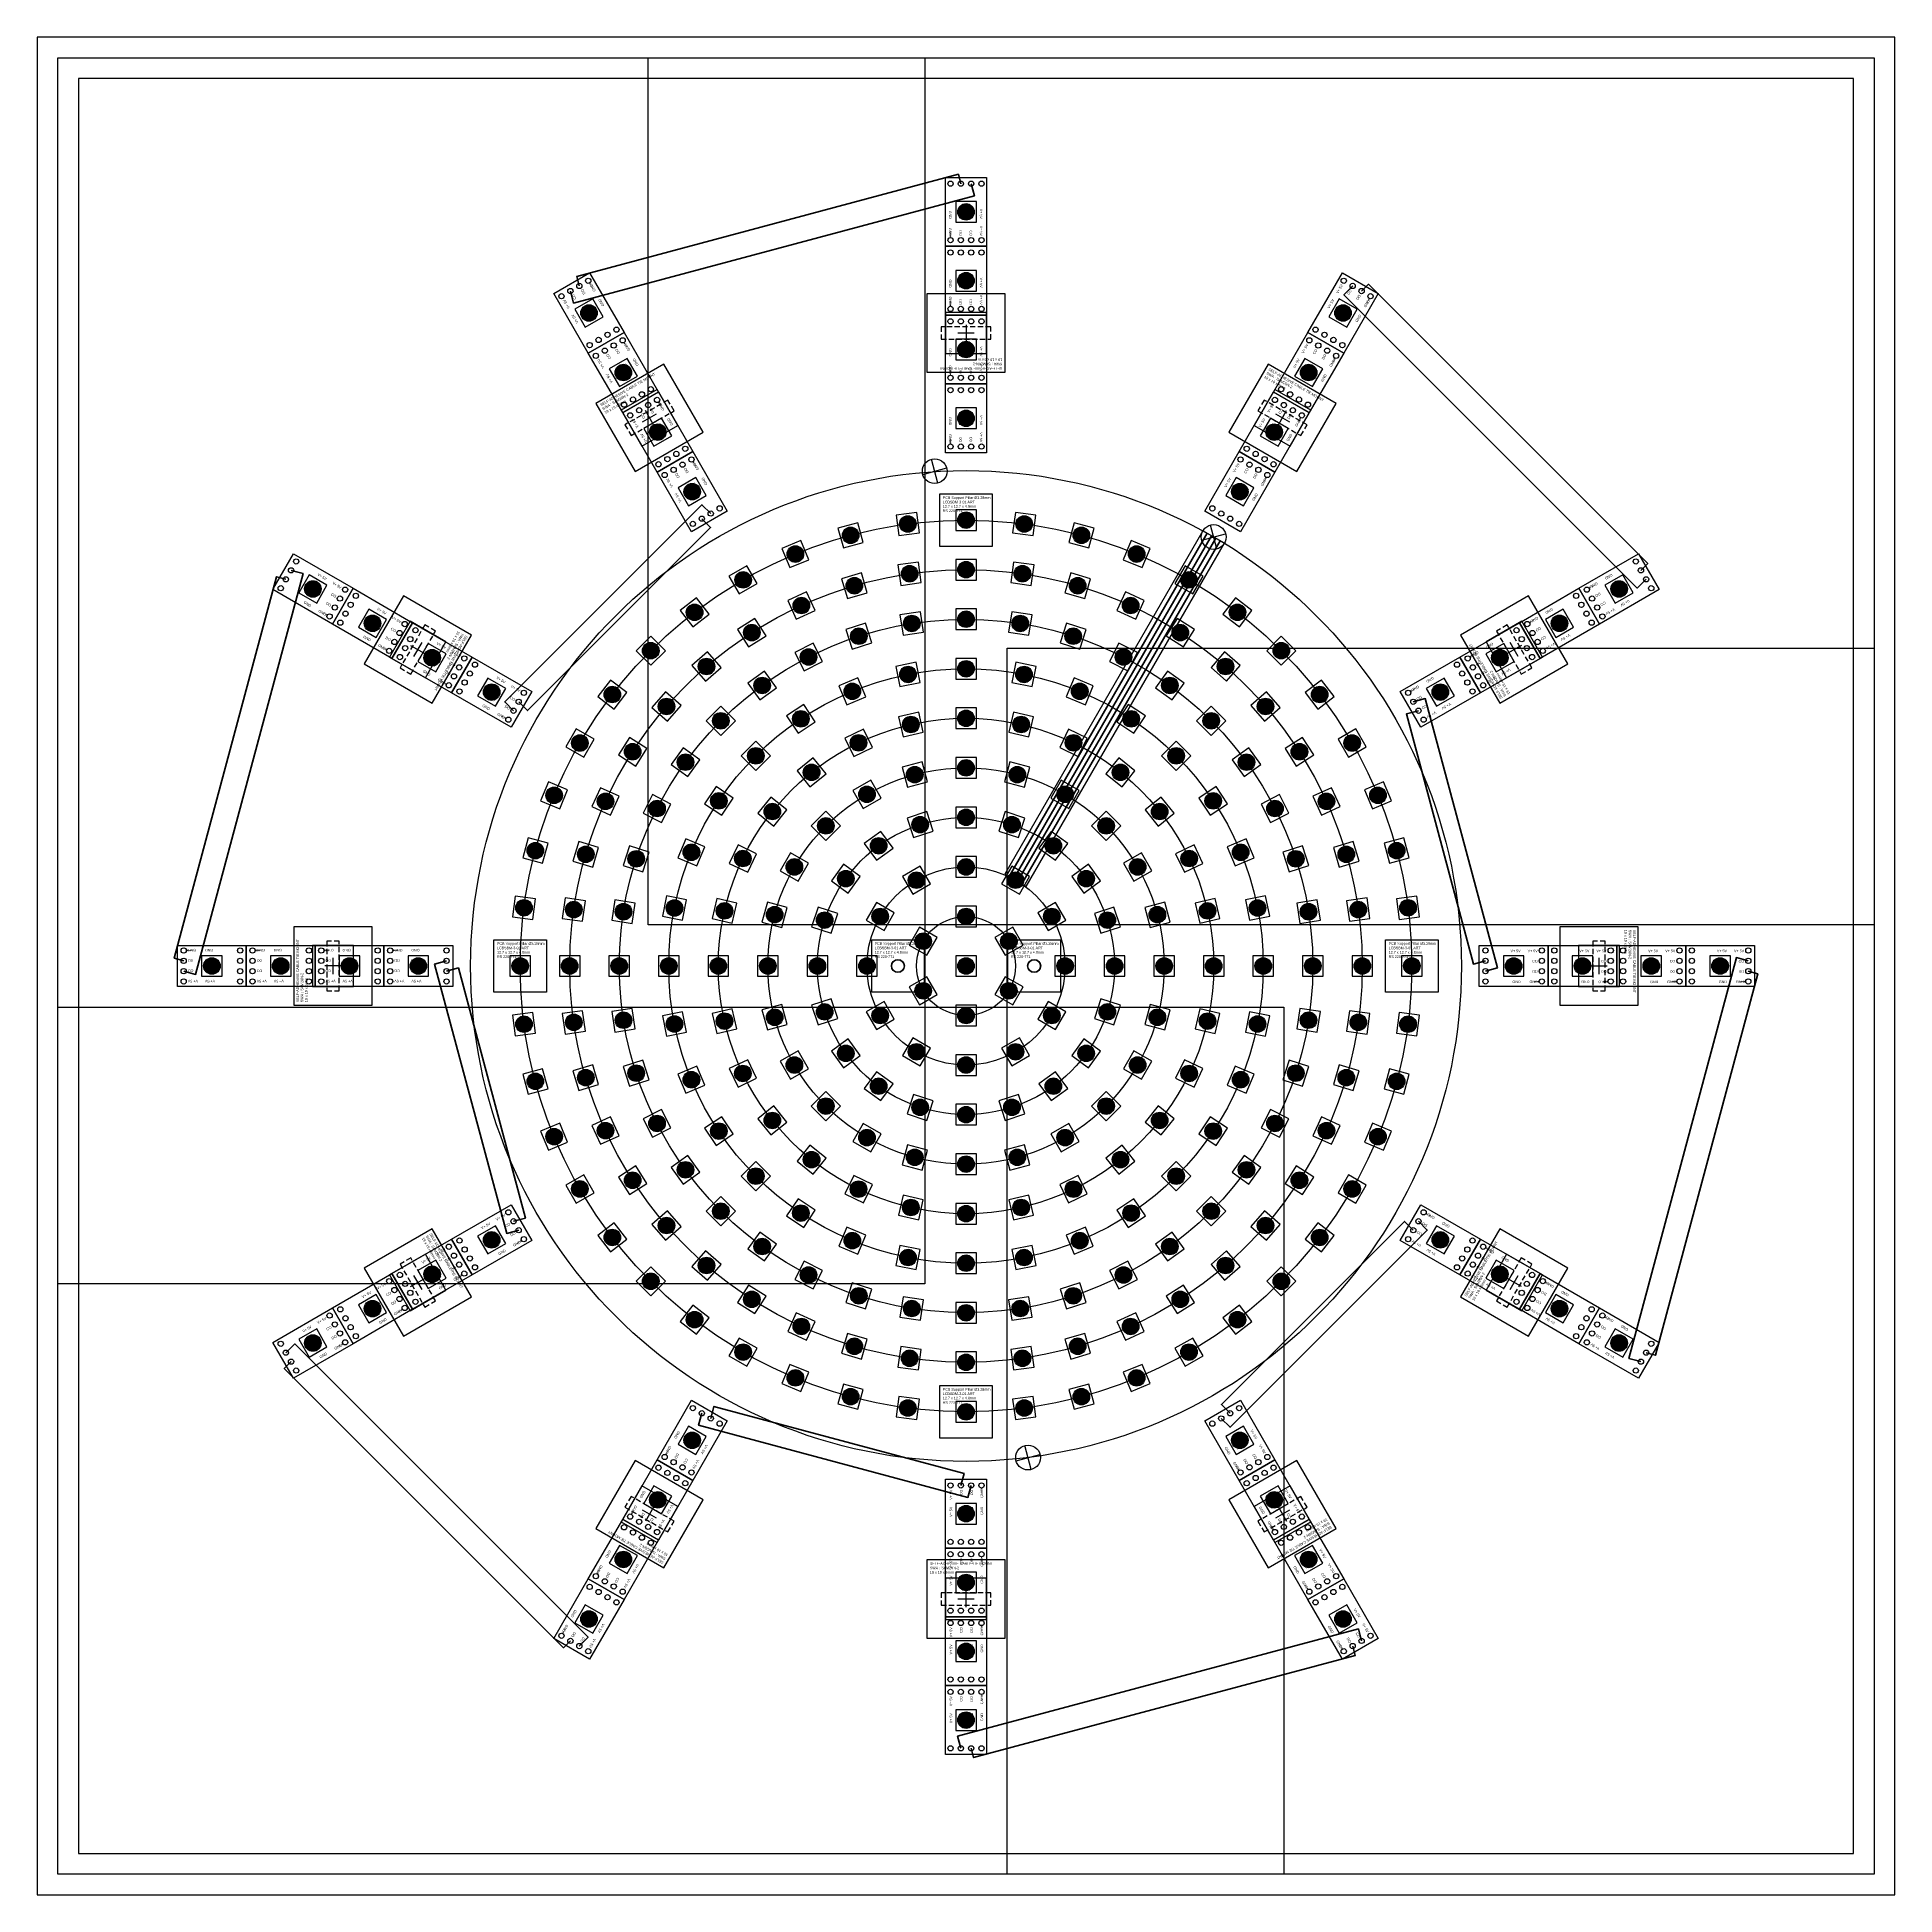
# Model space of a CAD drawing. Header units: millimetres. Extents: x 2050 to 3932, y -1485 to -693.
# Drawn here: x 2555.4 to 3005.4, y -1277.8 to -827.8 of the extents above; entities that cross this region are included whole.
import ezdxf

# ---------------------------------------------------------------- set-up
doc = ezdxf.new("R2010")
doc.units = ezdxf.units.MM
doc.header["$LTSCALE"] = 10
doc.header["$MEASUREMENT"] = 0
doc.linetypes.add('DASHED', pattern=[0.75, 0.5, -0.25])
doc.layers.get('0').update_dxf_attribs({"color": 8})
for name, color, linetype, lineweight in [('Colour0', 2, 'Continuous', 35), ('Colour10', 10, 'Continuous', 35), ('Colour5', 180, 'Continuous', 35), ('Colour6', 80, 'Continuous', 35), ('GND +0V', 7, 'Continuous', 35), ('VERO CUT', 252, 'Continuous', 35)]:
    doc.layers.add(name, color=color, linetype=linetype, lineweight=lineweight)
for name, color, linetype in [('Component', 210, 'Continuous'), ('LED SMD 5050', 40, 'Continuous'), ('LED Strip', 30, 'Continuous'), ('vero Pins', 30, 'Continuous')]:
    doc.layers.add(name, color=color, linetype=linetype)
doc.layers.add('Layout Page', color=253, linetype='Continuous', plot=False)
doc.styles.get("Standard").update_dxf_attribs({"font": 'arial.ttf'})

# ---------------------------------------------------------------- blocks, each defined once
blk = doc.blocks.new('SMD 5050')
at = {"layer": 'LED SMD 5050'}
blk.add_hatch(color=256, dxfattribs=at).paths.add_polyline_path([(2, 0, 1), (-2, 0, 1)])
blk.add_lwpolyline([(-2.5, 2.5), (-2.5, -2.5), (2.5, -2.5), (2.5, 2.5)], close=True, dxfattribs=at)
blk.add_circle((0, 0), 2, dxfattribs=at)
blk = doc.blocks.new('DotStar 240mm Disc')
at = {"layer": 'vero Pins'}
for radius in [120, 108, 96, 84, 72, 60, 48, 36, 24, 12]:
    blk.add_circle((0, 0), radius, dxfattribs=at)
for p, rotation in [((-14.1, 107.08), 7.500000000000007), ((14.1, 107.08), 352.4999999999999), ((-27.95, 104.32), 15), ((27.95, 104.32), 344.9999999999999), ((-41.33, 99.78), 22.5), ((41.33, 99.78), 337.4999999999999), ((-54, 93.53), 30), ((-27.05, 92.11), 16.36363636363637), ((-13.66, 95.02), 8.18181818181818), ((13.66, 95.02), 351.8181818181818), ((27.05, 92.11), 343.6363636363636), ((54, 93.53), 329.9999999999999), ((-39.88, 87.32), 24.54545454545454), ((39.88, 87.32), 335.4545454545455), ((-65.75, 85.68), 37.50000000000001), ((-13.14, 82.97), 9.000000000000009), ((13.14, 82.97), 351), ((65.75, 85.68), 322.4999999999999), ((-51.9, 80.76), 32.72727272727273), ((-25.96, 79.89), 17.99999999999999), ((25.96, 79.89), 342), ((51.9, 80.76), 327.2727272727273), ((-76.37, 76.37), 45), ((-38.14, 74.84), 27), ((38.14, 74.84), 333), ((76.37, 76.37), 314.9999999999999), ((-62.87, 72.55), 40.90909090909092), ((-14.05, 70.62), 11.25), ((14.05, 70.62), 348.75), ((62.87, 72.55), 319.0909090909091), ((-85.68, 65.75), 52.49999999999999), ((-49.37, 67.96), 36.00000000000001), ((-27.55, 66.52), 22.5), ((27.55, 66.52), 337.4999999999999), ((49.37, 67.96), 324), ((85.68, 65.75), 307.4999999999999), ((-72.55, 62.87), 49.09090909090909), ((-40, 59.87), 33.75), ((40, 59.87), 326.2499999999999), ((72.55, 62.87), 310.9090909090908), ((-59.4, 59.4), 45.00000000000001), ((-13.35, 58.5), 12.85714285714286), ((13.35, 58.5), 347.1428571428572), ((59.4, 59.4), 315), ((-93.53, 54), 59.99999999999999), ((-80.76, 51.9), 57.27272727272726), ((-50.91, 50.91), 45.00000000000001), ((-26.03, 54.06), 25.71428571428572), ((26.03, 54.06), 334.2857142857143), ((50.91, 50.91), 315), ((80.76, 51.9), 302.7272727272727), ((93.53, 54), 299.9999999999999), ((-67.96, 49.37), 54), ((-37.41, 46.91), 38.57142857142858), ((37.41, 46.91), 321.4285714285714), ((67.96, 49.37), 306), ((-12.42, 46.36), 15), ((12.42, 46.36), 344.9999999999999), ((-99.78, 41.33), 67.49999999999997), ((-87.32, 39.88), 65.45454545454547), ((-74.84, 38.14), 63.00000000000001), ((-59.87, 40), 56.25000000000001), ((-46.91, 37.41), 51.42857142857143), ((-24, 41.57), 30), ((24, 41.57), 329.9999999999999), ((46.91, 37.41), 308.5714285714286), ((59.87, 40), 303.75), ((74.84, 38.14), 297), ((87.32, 39.88), 294.5454545454546), ((99.78, 41.33), 292.4999999999999), ((-33.94, 33.94), 45.00000000000001), ((-11.12, 34.24), 18), ((11.12, 34.24), 342), ((33.94, 33.94), 315), ((-21.16, 29.12), 36.00000000000001), ((21.16, 29.12), 324), ((-104.32, 27.95), 74.99999999999999), ((-92.11, 27.05), 73.63636363636364), ((-79.89, 25.96), 72), ((-66.52, 27.55), 67.5), ((-54.06, 26.03), 64.28571428571428), ((-41.57, 24), 59.99999999999999), ((41.57, 24), 300.0000000000001), ((54.06, 26.03), 295.7142857142857), ((66.52, 27.55), 292.5000000000001), ((79.89, 25.96), 288), ((92.11, 27.05), 286.3636363636364), ((104.32, 27.95), 284.9999999999999), ((-29.12, 21.16), 54), ((-12, 20.78), 30), ((12, 20.78), 329.9999999999999), ((29.12, 21.16), 306), ((-107.08, 14.1), 82.50000000000001), ((-95.02, 13.66), 81.81818181818183), ((-82.97, 13.14), 81), ((-70.62, 14.05), 78.74999999999999), ((-58.5, 13.35), 77.14285714285715), ((-46.36, 12.42), 75.00000000000001), ((-34.24, 11.12), 72), ((-20.78, 12), 59.99999999999999), ((20.78, 12), 300.0000000000001), ((34.24, 11.12), 288), ((46.36, 12.42), 285), ((58.5, 13.35), 282.8571428571428), ((70.62, 14.05), 281.25), ((82.97, 13.14), 279), ((95.02, 13.66), 278.1818181818182), ((107.08, 14.1), 277.5), ((-10.39, 6), 59.99999999999999), ((10.39, 6), 300.0000000000001), ((-108, 0), 90), ((-96, 0), 90), ((-84, 0), 90), ((-72, 0), 90), ((-60, 0), 90), ((-48, 0), 90), ((-36, 0), 90), ((-24, 0), 90), ((24, 0), 270), ((36, 0), 270), ((48, 0), 270), ((60, 0), 270), ((72, 0), 270), ((84, 0), 270), ((96, 0), 270), ((108, 0), 269.9999999999999), ((-10.39, -6), 120), ((10.39, -6), 239.9999999999999), ((-34.24, -11.12), 108), ((-20.78, -12), 120), ((20.78, -12), 239.9999999999999), ((34.24, -11.12), 252), ((-107.08, -14.1), 97.5), ((-95.02, -13.66), 98.18181818181817), ((-82.97, -13.14), 99.00000000000001), ((-70.62, -14.05), 101.25), ((-58.5, -13.35), 102.8571428571429), ((-46.36, -12.42), 105), ((0, -12), 180), ((46.36, -12.42), 255), ((58.5, -13.35), 257.1428571428572), ((70.62, -14.05), 258.75), ((82.97, -13.14), 261), ((95.02, -13.66), 261.8181818181818), ((107.08, -14.1), 262.4999999999999), ((-29.12, -21.16), 126), ((-12, -20.78), 150), ((12, -20.78), 209.9999999999999), ((29.12, -21.16), 234), ((-41.57, -24), 120), ((0, -24), 180), ((41.57, -24), 239.9999999999999), ((-104.32, -27.95), 105), ((-92.11, -27.05), 106.3636363636363), ((-79.89, -25.96), 108), ((-66.52, -27.55), 112.5), ((-54.06, -26.03), 115.7142857142857), ((-21.16, -29.12), 144), ((21.16, -29.12), 216), ((54.06, -26.03), 244.2857142857143), ((66.52, -27.55), 247.5), ((79.89, -25.96), 252), ((92.11, -27.05), 253.6363636363636), ((104.32, -27.95), 255), ((-33.94, -33.94), 135), ((-11.12, -34.24), 162), ((11.12, -34.24), 198), ((33.94, -33.94), 224.9999999999999), ((-74.84, -38.14), 117), ((-46.91, -37.41), 128.5714285714286), ((0, -36), 180), ((46.91, -37.41), 231.4285714285714), ((74.84, -38.14), 242.9999999999999), ((-99.78, -41.33), 112.5), ((-87.32, -39.88), 114.5454545454545), ((-59.87, -40), 123.75), ((-24, -41.57), 150), ((24, -41.57), 209.9999999999999), ((59.87, -40), 236.25), ((87.32, -39.88), 245.4545454545455), ((99.78, -41.33), 247.5), ((-37.41, -46.91), 141.4285714285714), ((-12.42, -46.36), 165), ((12.42, -46.36), 194.9999999999999), ((37.41, -46.91), 218.5714285714285), ((-80.76, -51.9), 122.7272727272727), ((-67.96, -49.37), 126), ((-50.91, -50.91), 135), ((0, -48), 180), ((50.91, -50.91), 224.9999999999999), ((67.96, -49.37), 234), ((80.76, -51.9), 237.2727272727272), ((-93.53, -54), 120), ((-26.03, -54.06), 154.2857142857143), ((26.03, -54.06), 205.7142857142857), ((93.53, -54), 239.9999999999999), ((-59.4, -59.4), 135), ((-40, -59.87), 146.25), ((-13.35, -58.5), 167.1428571428571), ((0, -60), 180), ((13.35, -58.5), 192.8571428571429), ((40, -59.87), 213.7499999999999), ((59.4, -59.4), 224.9999999999999), ((-85.68, -65.75), 127.5), ((-72.55, -62.87), 130.9090909090909), ((72.55, -62.87), 229.090909090909), ((85.68, -65.75), 232.4999999999999), ((-49.37, -67.96), 144), ((-27.55, -66.52), 157.5), ((27.55, -66.52), 202.5000000000001), ((49.37, -67.96), 216), ((-62.87, -72.55), 139.0909090909091), ((-38.14, -74.84), 153), ((-14.05, -70.62), 168.75), ((0, -72), 180), ((14.05, -70.62), 191.25), ((38.14, -74.84), 206.9999999999999), ((62.87, -72.55), 220.9090909090909), ((-76.37, -76.37), 135), ((76.37, -76.37), 224.9999999999999), ((-51.9, -80.76), 147.2727272727273), ((-25.96, -79.89), 162), ((-13.14, -82.97), 171), ((13.14, -82.97), 189), ((25.96, -79.89), 198), ((51.9, -80.76), 212.7272727272727), ((-65.75, -85.68), 142.5), ((-39.88, -87.32), 155.4545454545454), ((0, -84), 180), ((39.88, -87.32), 204.5454545454545), ((65.75, -85.68), 217.5), ((-27.05, -92.11), 163.6363636363637), ((27.05, -92.11), 196.3636363636363), ((-54, -93.53), 150), ((-13.66, -95.02), 171.8181818181818), ((0, -96), 180), ((13.66, -95.02), 188.1818181818181), ((54, -93.53), 209.9999999999999), ((-41.33, -99.78), 157.5), ((41.33, -99.78), 202.4999999999999), ((-27.95, -104.32), 165), ((27.95, -104.32), 194.9999999999999), ((-14.1, -107.08), 172.5), ((0, -108), 180), ((14.1, -107.08), 187.4999999999999)]:
    blk.add_blockref('SMD 5050', p, dxfattribs=dict(at, rotation=rotation))
for p in [(0, 108), (0, 96), (0, 84), (0, 72), (0, 60), (0, 48), (0, 36), (0, 24), (0, 12), (0, 0)]:
    blk.add_blockref('SMD 5050', p, dxfattribs=at)
blk = doc.blocks.new('PCB support Pillar')
at = {"layer": 'Component'}
blk.add_lwpolyline([(0, 0), (12.7, 0), (12.7, -12.7), (0, -12.7)], close=True, dxfattribs=at)
blk.add_circle((6.35, -6.35), 1.59, dxfattribs=at)
at = {"layer": 'Component', "insert": (0.73, -0.59), "char_height": 0.635, "width": 17.0886, "attachment_point": 1}
blk.add_mtext('PCB Support Pillar %%C3.28mm\\PLCBSBM-3-01 ART\\P12.7 x 12.7 x 4.8mm\\PRS 220-771', dxfattribs=at)
blk = doc.blocks.new('*U130')
at = {"layer": 'Layout Page'}
blk.add_lwpolyline([(-105, 148.5), (105, 148.5), (105, -148.5), (-105, -148.5)], close=True, dxfattribs=at)
blk = doc.blocks.new('*U131')
at = {"layer": 'vero Pins', "color": 0, "linetype": 'ByBlock', "lineweight": -2, "transparency": 16777216}
blk.add_blockref('*U130', (2665.36, -981.28), dxfattribs=at)
for p, rotation in [((2851.86, -937.78), 270), ((2895.36, -1124.28), 180), ((2708.86, -1167.78), 90)]:
    blk.add_blockref('*U130', p, dxfattribs=dict(at, rotation=rotation))
blk = doc.blocks.new('DotStar Strip 60')
at = {"color": 1}
for centre in [(-3.75, 15.17), (-1.25, 15.17), (1.25, 15.17), (3.75, 15.17), (-3.75, 1.5), (-1.25, 1.5), (1.25, 1.5), (3.75, 1.5)]:
    blk.add_circle(centre, 0.635, dxfattribs=at)
at = {"layer": 'LED Strip'}
blk.add_lwpolyline([(5, 16.67), (5, 0), (-5, 0), (-5, 16.67)], close=True, dxfattribs=at)
at = {"layer": 'vero Pins'}
blk.add_blockref('SMD 5050', (0, 8.33), dxfattribs=at)
at = {"color": 4, "width": 7.3862, "attachment_point": 9, "rotation": 90}
for s, insert, char_height in [('V+ 5V', (-3.34, 14.15), 0.635), ('CO', (-0.84, 14.15), 0.635), ('DO', (1.66, 14.15), 0.635), ('GND', (4.16, 14.15), 0.635), ('{\\fArial|b1|i0|c0|p34;→}', (4.16, 14.94), 1.5), ('V+ 5V', (-3.34, 10.01), 0.635), ('CI', (-0.84, 10.01), 0.635), ('DI', (1.66, 10.01), 0.635), ('GND', (4.16, 10.01), 0.635)]:
    blk.add_mtext(s, dxfattribs=dict(at, insert=insert, char_height=char_height))
blk = doc.blocks.new('Indicator OUT (DotStar x 4)')
at = {"layer": 'Component'}
for points in [[(-9.5, 9.5), (-9.5, -9.5), (9.5, -9.5), (9.5, 9.5)], [(-5, 5), (-5, -5), (5, -5), (5, 5)]]:
    blk.add_lwpolyline(points, close=True, dxfattribs=at)
at = {"layer": 'Component', "color": 252, "linetype": 'DASHED', "ltscale": 0.25}
blk.add_lwpolyline([(6, 1.5), (-6, 1.5), (-6, -1.5), (6, -1.5)], close=True, dxfattribs=at)
at = {"layer": 'Component'}
for points in [[(-2, 0), (2, 0)], [(0, -2), (0, 2)]]:
    blk.add_lwpolyline(points, dxfattribs=at)
at = {"layer": 'vero Pins'}
for p in [(0, 21), (0, 4.33), (0, -12.33), (0, -29)]:
    blk.add_blockref('DotStar Strip 60', p, dxfattribs=at)
at = {"layer": 'Component', "insert": (-8.77, 8.91), "char_height": 0.635, "width": 17.0886, "attachment_point": 1}
blk.add_mtext('SELF-ADHESIVE CABLE TIE MOUNT\\PSWA : SAM20N-2\\P19 x 19 x 6mm', dxfattribs=at)
blk = doc.blocks.new('Indicator IN (DotStar x 4)')
at = {"layer": 'Component'}
for points in [[(9.5, -9.5), (9.5, 9.5), (-9.5, 9.5), (-9.5, -9.5)], [(5, -5), (5, 5), (-5, 5), (-5, -5)]]:
    blk.add_lwpolyline(points, close=True, dxfattribs=at)
at = {"layer": 'Component', "color": 252, "linetype": 'DASHED', "ltscale": 0.25}
blk.add_lwpolyline([(-6, -1.5), (6, -1.5), (6, 1.5), (-6, 1.5)], close=True, dxfattribs=at)
at = {"layer": 'Component'}
for points in [[(2, 0), (-2, 0)], [(0, 2), (0, -2)]]:
    blk.add_lwpolyline(points, dxfattribs=at)
at = {"layer": 'vero Pins', "rotation": 180}
for p in [(0, 37.67), (0, 21), (0, 4.33), (0, -12.33)]:
    blk.add_blockref('DotStar Strip 60', p, dxfattribs=at)
at = {"layer": 'Component', "insert": (8.77, -8.91), "char_height": 0.635, "width": 17.0886, "attachment_point": 1, "rotation": 180}
blk.add_mtext('SELF-ADHESIVE CABLE TIE MOUNT\\PSWA : SAM20N-2\\P19 x 19 x 6mm', dxfattribs=at)

msp = doc.modelspace()

# ---------------------------------------------------------------- linework, layer by layer
for points in [[(2773.56, -935.81), (2772.01, -930.02)], [(2769.89, -933.69), (2775.68, -932.14)], [(2837.46, -949.63), (2843.25, -948.08)], [(2841.13, -951.76), (2839.58, -945.96)], [(2796.16, -1174.76), (2794.61, -1168.96)], [(2792.49, -1172.64), (2798.28, -1171.09)]]:
    msp.add_lwpolyline(points)
msp.add_lwpolyline([(2842.95, -950.36), (2837.76, -947.36), (2789.76, -1030.5), (2794.95, -1033.5), (2842.95, -950.36)], close=True)
for centre in [(2772.78, -932.92), (2840.36, -948.86), (2795.39, -1171.86)]:
    msp.add_circle(centre, 3)
at = {"layer": 'Colour0'}
for points in [[(2684.52, -889.29), (2685.3, -892.19), (2782.38, -866.18), (2781.61, -863.28)], [(2874.02, -888.04), (2871.9, -890.17), (2942.97, -961.23), (2945.09, -959.11)], [(2672.01, -988.78), (2674.13, -990.9), (2718.48, -946.55), (2716.36, -944.43)], [(2590.86, -1054.03), (2593.75, -1054.81), (2619.77, -957.72), (2616.87, -956.95)], [(2889.96, -990.95), (2887.06, -991.72), (2903.29, -1052.31), (2906.19, -1051.53)], [(2969.86, -1051.53), (2966.96, -1050.75), (2940.94, -1147.84), (2943.84, -1148.61)], [(2670.76, -1114.61), (2673.65, -1113.84), (2657.42, -1053.25), (2654.52, -1054.03)], [(2888.71, -1116.78), (2886.58, -1114.66), (2842.23, -1159.01), (2844.35, -1161.13)], [(2686.69, -1217.52), (2688.81, -1215.4), (2617.74, -1144.33), (2615.62, -1146.45)], [(2779.11, -1178.61), (2779.88, -1175.72), (2719.3, -1159.48), (2718.52, -1162.38)], [(2876.19, -1216.27), (2875.41, -1213.37), (2778.33, -1239.38), (2779.11, -1242.28)]]:
    msp.add_lwpolyline(points, dxfattribs=at)
at = {"layer": 'Colour10'}
msp.add_lwpolyline([(2840.88, -949.16), (2792.87, -1032.3)], dxfattribs=at)
at = {"layer": 'Colour5'}
msp.add_lwpolyline([(2841.91, -949.76), (2793.91, -1032.9)], dxfattribs=at)
at = {"layer": 'Colour6'}
for points in [[(2686.69, -888.04), (2686.08, -885.77), (2778.5, -861.01), (2779.11, -863.28)], [(2876.19, -889.29), (2877.85, -887.63), (2945.51, -955.28), (2943.84, -956.95)], [(2670.76, -990.95), (2668.63, -988.83), (2716.4, -941.06), (2718.52, -943.18)], [(2839.84, -948.56), (2791.83, -1031.71)], [(2590.86, -1051.53), (2588.58, -1050.92), (2613.35, -958.5), (2615.62, -959.11)], [(2888.71, -988.78), (2891.6, -988.01), (2909.09, -1053.25), (2906.19, -1054.03)], [(2672.01, -1116.78), (2669.11, -1117.56), (2651.62, -1052.31), (2654.52, -1051.53)], [(2969.86, -1054.03), (2972.13, -1054.64), (2947.36, -1147.06), (2945.09, -1146.45)], [(2889.96, -1114.61), (2892.08, -1116.74), (2844.31, -1164.5), (2842.19, -1162.38)], [(2684.52, -1216.27), (2682.86, -1217.93), (2615.2, -1150.28), (2616.87, -1148.61)], [(2781.61, -1178.61), (2780.83, -1181.51), (2715.58, -1164.03), (2716.36, -1161.13)], [(2874.02, -1217.52), (2874.63, -1219.79), (2782.21, -1244.55), (2781.61, -1242.28)]]:
    msp.add_lwpolyline(points, dxfattribs=at)
at = {"layer": 'GND +0V'}
msp.add_lwpolyline([(2838.8, -947.96), (2790.79, -1031.12)], dxfattribs=at)
at = {"layer": 'vero Pins'}
for points in [[(2555.36, -1277.78), (3005.36, -1277.78), (3005.36, -827.78), (2555.36, -827.78)], [(2565.36, -1267.78), (2995.36, -1267.78), (2995.36, -837.78), (2565.36, -837.78)]]:
    msp.add_lwpolyline(points, close=True, dxfattribs=at)
for centre in [(2763.86, -1052.78), (2796.86, -1052.78)]:
    msp.add_circle(centre, 1.5, dxfattribs=at)

# ---------------------------------------------------------------- block references
msp.add_blockref('Indicator IN (DotStar x 4)', (2780.36, -899.45))
for p, rotation in [((2647.56, -976.11), 59.99999999999999), ((2913.15, -976.11), 299.9999999999999), ((2647.56, -1129.45), 120), ((2913.15, -1129.45), 240), ((2780.36, -1206.11), 180)]:
    msp.add_blockref('Indicator IN (DotStar x 4)', p, dxfattribs=dict(rotation=rotation))
at = {"layer": 'VERO CUT'}
for p in [(2774.01, -938.43), (2666.01, -1046.43), (2757.51, -1046.43), (2790.51, -1046.43), (2882.01, -1046.43), (2774.01, -1154.43)]:
    msp.add_blockref('PCB support Pillar', p, dxfattribs=at)
at = {"layer": 'vero Pins'}
for name, p in [('*U131', (0, 0)), ('DotStar 240mm Disc', (2780.36, -1052.78))]:
    msp.add_blockref(name, p, dxfattribs=at)
for p, rotation in [((2703.69, -919.99), 29.99999999999995), ((2857.02, -919.99), 329.9999999999999), ((2627.02, -1052.78), 90), ((2933.69, -1052.78), 269.9999999999999), ((2703.69, -1185.57), 150), ((2857.02, -1185.57), 209.9999999999999)]:
    msp.add_blockref('Indicator OUT (DotStar x 4)', p, dxfattribs=dict(at, rotation=rotation))

doc.saveas('drawing.dxf')
